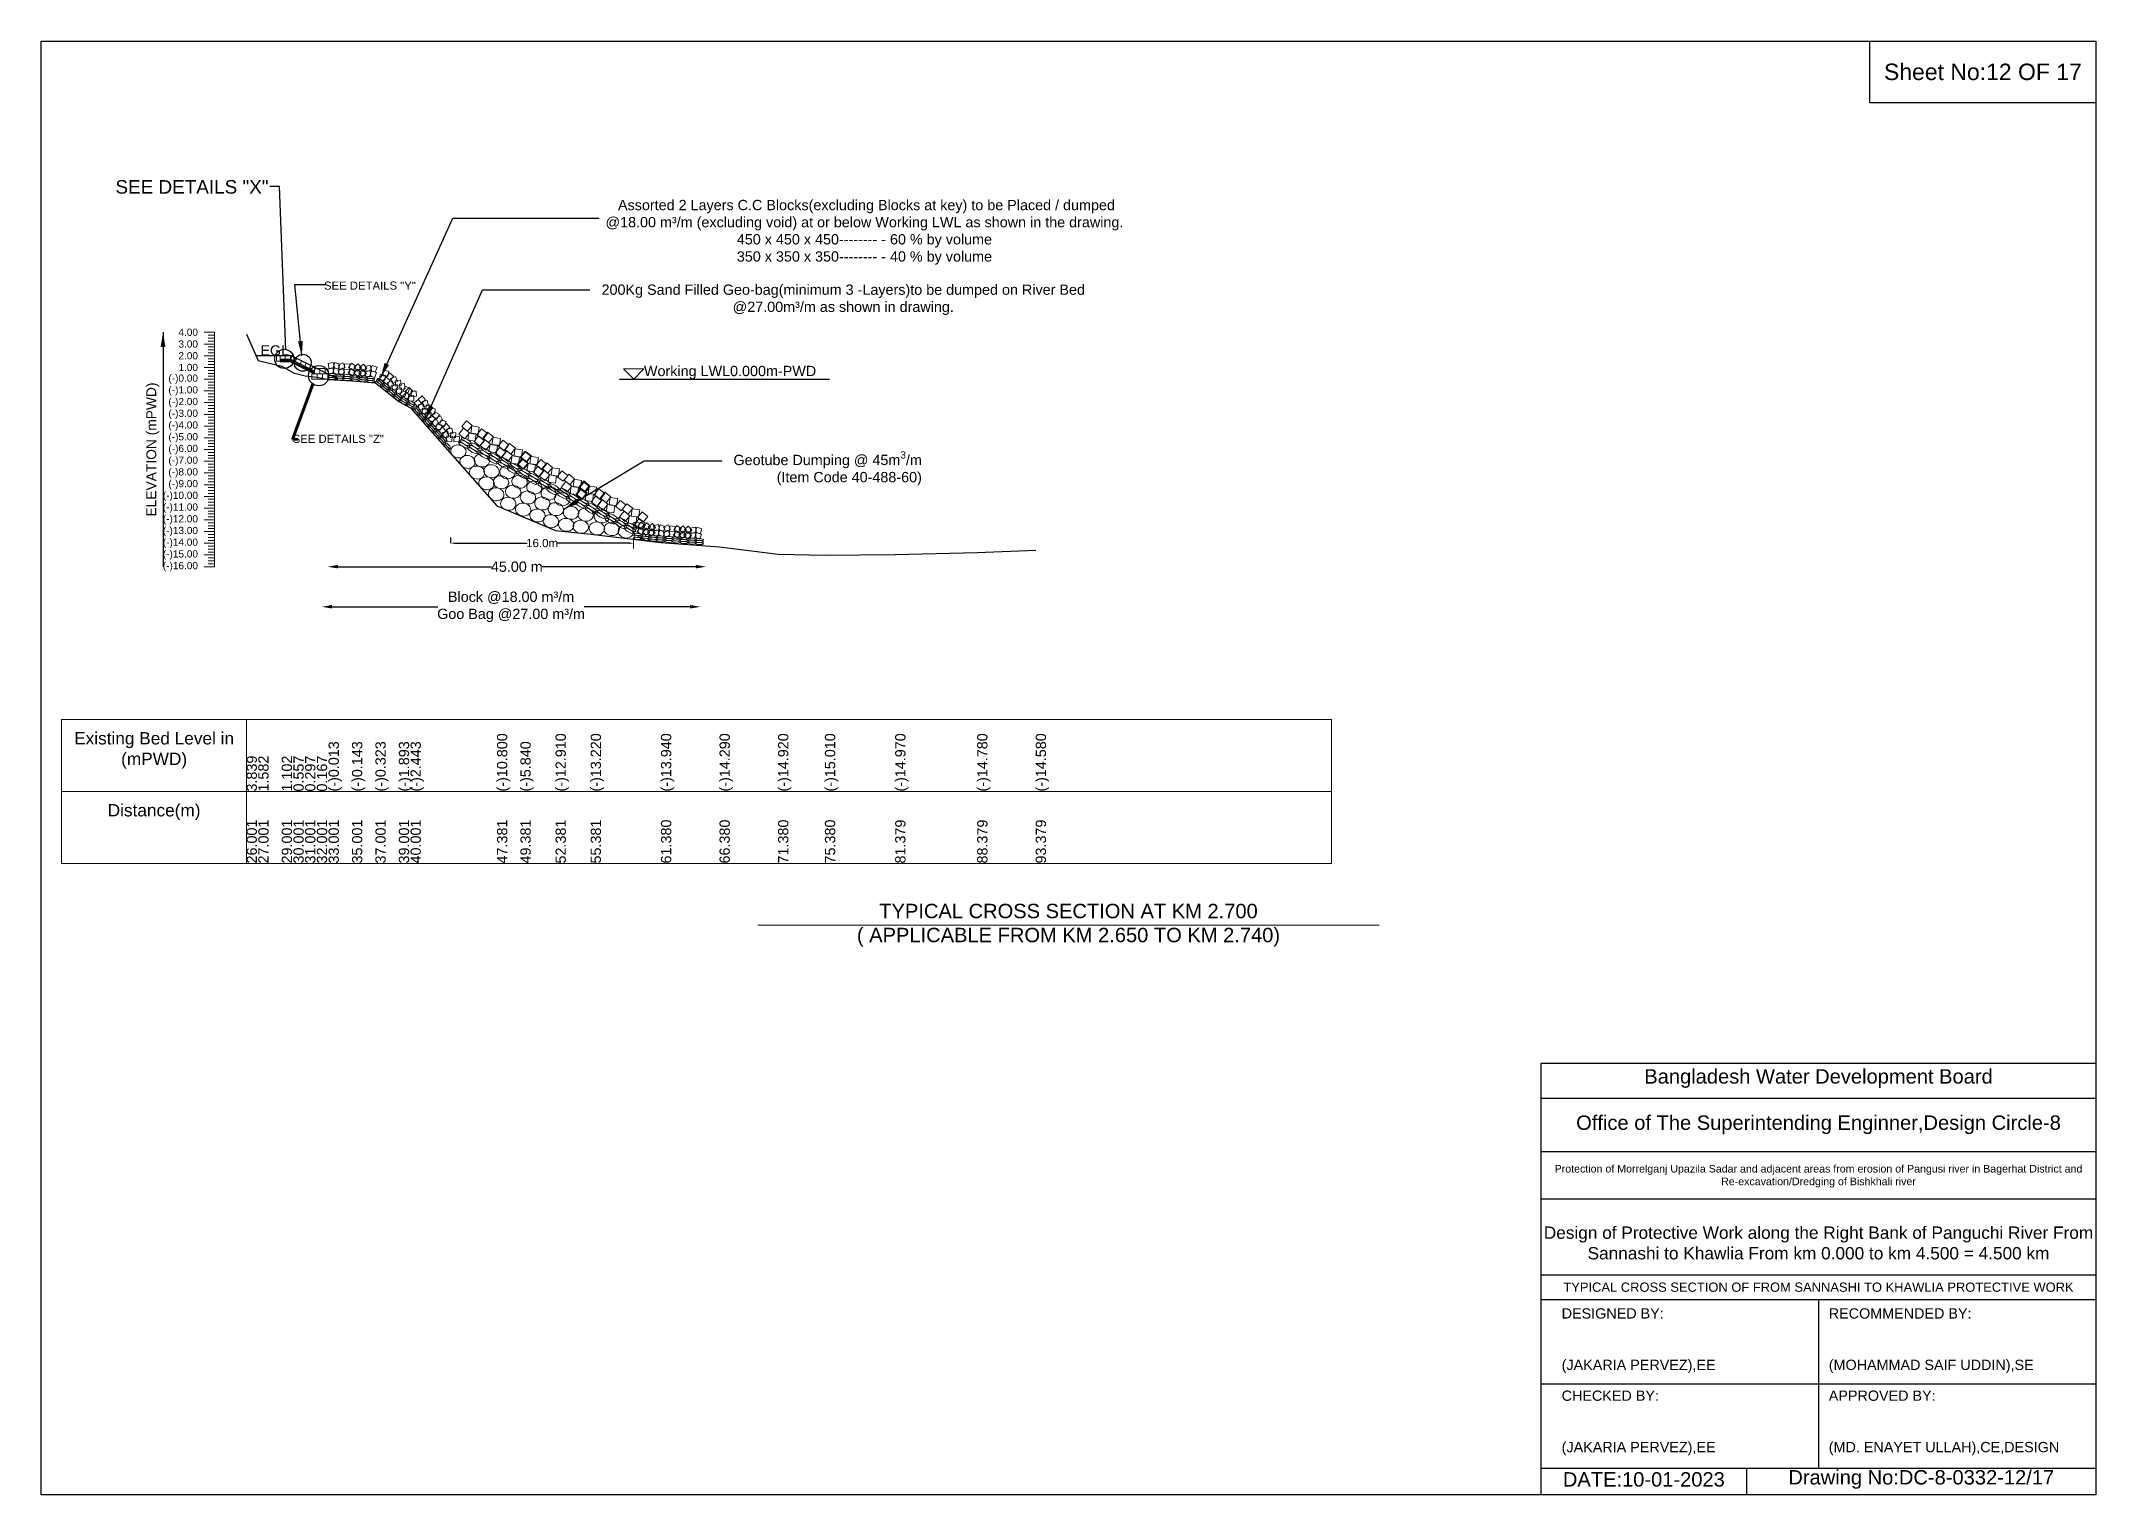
# Model space of a CAD drawing. Header units: inches. Extents: x 89000 to 337533, y -10828 to 570.
# Drawn here: x 254807 to 264807, y -10245 to -3174 of the extents above; entities that cross this region are included whole.
import ezdxf

# ---------------------------------------------------------------- set-up
doc = ezdxf.new("R2010")
doc.units = ezdxf.units.IN
doc.header["$LTSCALE"] = 7
doc.header["$MEASUREMENT"] = 0
for name, color, linetype, lineweight in [('Cross section Data Border', 7, 'Continuous', 9), ('Cross Section Labels', 7, 'Continuous', 9), ('Existing_Bed_Level for Xsection', 7, 'Continuous', 25), ('Long Section Labels', 7, 'Continuous', 9)]:
    doc.layers.add(name, color=color, linetype=linetype, lineweight=lineweight)
doc.styles.get("Standard").update_dxf_attribs({"font": 'arial.ttf'})
doc.dimstyles.new('Appron Lebeling Style', dxfattribs={"dimtxt": 50, "dimasz": 50, "dimexe": 0.18, "dimexo": 0.0625, "dimgap": 0.09, "dimtad": 0, "dimtih": 1, "dimtoh": 1, "dimdec": 4, "dimzin": 0, "dimdsep": 46, "dimtxsty": 'Standard', "dimcen": 0.09, "dimse1": 1, "dimse2": 1, "dimadec": 0, "dimazin": 0, "dimtfac": 1, "dimtdec": 4, "dimtofl": 0, "dimtmove": 0, "dimatfit": 3, "dimfxl": 1, "dimtolj": 1, "dimtzin": 0, "dimarcsym": 0})
doc.dimstyles.get("Standard").update_dxf_attribs({"dimtxt": 0.18, "dimasz": 0.18, "dimexe": 0.18, "dimexo": 0.0625, "dimgap": 0.09, "dimtad": 0, "dimtih": 1, "dimtoh": 1, "dimdec": 4, "dimzin": 0, "dimdsep": 46, "dimtxsty": 'Standard', "dimcen": 0.09, "dimadec": 0, "dimazin": 0, "dimtfac": 1, "dimtdec": 4, "dimtofl": 0, "dimtmove": 0, "dimatfit": 3, "dimfxl": 1, "dimtolj": 1, "dimtzin": 0, "dimarcsym": 0})

msp = doc.modelspace()

# ---------------------------------------------------------------- texts
at = {"attachment_point": 5}
for s, insert, char_height in [('Sheet No:12 OF 17', (264256.86984, -3324.3602), 80), ('Bangladesh Water Development Board', (263456.86984, -8220.3602), 70), ('Office of The Superintending Enginner,Design Circle-8', (263456.86984, -8445.3602), 70)]:
    msp.add_mtext(s, dxfattribs=dict(at, insert=insert, char_height=char_height))
at = {"color": 0, "linetype": 'Continuous', "lineweight": -3, "ltscale": 0.5}
for s, insert, char_height, attachment_point in [('SEE DETAILS "X"', (255168.66864, -3850.43124), 65.8288233, 1), ('SEE DETAILS "Y"', (256630.62138, -4343.72554), 39.497294, 3), ('SEE DETAILS "Z"', (256475.29377, -5089.2021), 39.497294, 3)]:
    msp.add_mtext(s, dxfattribs=dict(at, insert=insert, char_height=char_height, attachment_point=attachment_point))
for s, insert, char_height, width, attachment_point in [('Protection of Morrelganj Upazila Sadar and adjacent areas from erosion of Pangusi river in Bagerhat District and Re-excavation/Dredging of Bishkhali river', (263456.86984, -8695.3602), 37, 2800, 5), ('Design of Protective Work along the Right Bank of Panguchi River From Sannashi to Khawlia From km 0.000 to km 4.500 = 4.500 km', (263456.86984, -9020.3602), 60, 2700, 5), ('TYPICAL CROSS SECTION OF FROM SANNASHI TO KHAWLIA PROTECTIVE WORK', (263456.86984, -9235.3602), 45, 2800, 5), ('DESIGNED BY:^J^J^J(JAKARIA PERVEZ),EE', (262206.86984, -9495.3602), 50, 1400, 4), ('RECOMMENDED BY:^J^J^J(MOHAMMAD SAIF UDDIN),SE', (263506.86984, -9495.3602), 50, 1400, 4), ('CHECKED BY:^J^J^J(JAKARIA PERVEZ),EE', (262206.86984, -9895.3602), 50, 1400, 4), ('APPROVED BY:^J^J^J(MD. ENAYET ULLAH),CE,DESIGN', (263506.86984, -9895.3602), 50, 1400, 4), ('DATE:10-01-2023', (262606.86984, -10170.3602), 70, 1400, 5), ('Drawing No:DC-8-0332-12/17', (263956.86984, -10170.3602), 70, 2200, 5)]:
    msp.add_mtext(s, dxfattribs=dict(insert=insert, char_height=char_height, width=width, attachment_point=attachment_point))
at = {"layer": 'Cross section Data Border', "char_height": 60, "width": 800, "attachment_point": 5}
for s, insert in [('Existing Bed Level in (mPWD)', (255356.86984, -6624.3602)), ('Distance(m)', (255356.86984, -6924.3602))]:
    msp.add_mtext(s, dxfattribs=dict(at, insert=insert))
at = {"layer": 'Cross Section Labels'}
for s, insert, char_height, attachment_point in [(' Assorted 2 Layers C.C Blocks(excluding Blocks at key) to be Placed / dumped^J@18.00 m³/m (excluding void) at or below Working LWL as shown in the drawing.^J450 x 450 x 450-------- - 60 % by volume^J350 x 350 x 350-------- - 40 % by volume', (258813.85651, -3946.59723), 50, 2), ('200Kg Sand Filled Geo-bag(minimum 3 -Layers)to be dumped on River Bed^J@27.00m³/m as shown in drawing.', (258710.71808, -4506.69684), 50, 8), ('EGL', (256013.80336, -4704.7902), 50, 9), ('Working LWL0.000m-PWD', (257740.76169, -4818.7902), 50, 7), ('\\A1;Geotube Dumping @ 45m{\\H0.7x;\\S3^ ;}/m\\P(Item Code 40-488-60)', (259093.33728, -5334.98777), 50, 9), ('TYPICAL CROSS SECTION AT KM 2.700^J( APPLICABLE FROM KM 2.650 TO KM 2.740)', (259806.86984, -7474.3602), 70, 5)]:
    msp.add_mtext(s, dxfattribs=dict(at, insert=insert, char_height=char_height, attachment_point=attachment_point))
at = {"layer": 'Long Section Labels', "char_height": 35, "attachment_point": 6}
for s, insert in [('4.00', (255570.34847, -4590.7902)), ('3.00', (255570.34847, -4647.7902)), ('2.00', (255570.34847, -4704.7902)), ('(-)0.00', (255570.34847, -4818.7902)), ('1.00', (255570.34847, -4761.7902)), ('(-)1.00', (255570.34847, -4875.7902)), ('(-)2.00', (255570.34847, -4932.7902)), ('(-)3.00', (255570.34847, -4989.7902)), ('(-)4.00', (255570.34847, -5046.7902)), ('(-)5.00', (255570.34847, -5103.7902)), ('(-)6.00', (255570.34847, -5160.7902)), ('(-)7.00', (255570.34847, -5217.7902)), ('(-)8.00', (255570.34847, -5274.7902)), ('(-)10.00', (255570.34847, -5388.7902)), ('(-)9.00', (255570.34847, -5331.7902)), ('(-)11.00', (255570.34847, -5445.7902)), ('(-)12.00', (255570.34847, -5502.7902)), ('(-)13.00', (255570.34847, -5559.7902)), ('(-)14.00', (255570.34847, -5616.7902)), ('(-)15.00', (255570.34847, -5673.7902)), ('(-)16.00', (255570.34847, -5730.7902))]:
    msp.add_mtext(s, dxfattribs=dict(at, insert=insert))
at = {"layer": 'Long Section Labels', "rotation": 90}
for s, insert, char_height, attachment_point in [('ELEVATION (mPWD)', (255350.34847, -5160.7902), 48, 5), ('(-)0.013', (256205.87846, -6824.3602), 50, 1), ('(-)0.143', (256319.88087, -6824.3602), 50, 1), ('(-)0.323', (256433.88328, -6824.3602), 50, 1), ('(-)1.893', (256547.88568, -6824.3602), 50, 1), ('(-)2.443', (256604.8867, -6824.3602), 50, 1), ('(-)10.800', (257025.56326, -6824.3602), 50, 1), ('(-)5.840', (257139.55372, -6824.3602), 50, 1), ('(-)12.910', (257310.54076, -6824.3602), 50, 1), ('(-)13.220', (257481.52921, -6824.3602), 50, 1), ('(-)13.940', (257823.5095, -6824.3602), 50, 1), ('(-)14.290', (258108.49579, -6824.3602), 50, 1), ('(-)14.920', (258393.48401, -6824.3602), 50, 1), ('(-)15.010', (258621.4757, -6824.3602), 50, 1), ('(-)14.970', (258963.46478, -6824.3602), 50, 1), ('(-)14.780', (259362.45391, -6824.3602), 50, 1), ('(-)14.580', (259647.44714, -6824.3602), 50, 1), ('3.839', (255806.86984, -6824.3602), 50, 1), ('1.582', (255863.87123, -6824.3602), 50, 1), ('1.102', (255977.87364, -6824.3602), 50, 1), ('0.557', (256034.87466, -6824.3602), 50, 1), ('0.297', (256091.87605, -6824.3602), 50, 1), ('0.167', (256148.87707, -6824.3602), 50, 1), ('26.001', (255806.86984, -7174.3602), 50, 1), ('27.001', (255863.87123, -7174.3602), 50, 1), ('29.001', (255977.87364, -7174.3602), 50, 1), ('30.001', (256034.87466, -7174.3602), 50, 1), ('31.001', (256091.87605, -7174.3602), 50, 1), ('32.001', (256148.87707, -7174.3602), 50, 1), ('33.001', (256205.87846, -7174.3602), 50, 1), ('35.001', (256319.88087, -7174.3602), 50, 1), ('37.001', (256433.88328, -7174.3602), 50, 1), ('39.001', (256547.88568, -7174.3602), 50, 1), ('40.001', (256604.8867, -7174.3602), 50, 1), ('47.381', (257025.56326, -7174.3602), 50, 1), ('49.381', (257139.55372, -7174.3602), 50, 1), ('49.381', (257139.55372, -7174.3602), 50, 1), ('52.381', (257310.54076, -7174.3602), 50, 1), ('55.381', (257481.52921, -7174.3602), 50, 1), ('61.380', (257823.5095, -7174.3602), 50, 1), ('66.380', (258108.49579, -7174.3602), 50, 1), ('71.380', (258393.48401, -7174.3602), 50, 1), ('75.380', (258621.4757, -7174.3602), 50, 1), ('81.379', (258963.46478, -7174.3602), 50, 1), ('88.379', (259362.45391, -7174.3602), 50, 1), ('93.379', (259647.44714, -7174.3602), 50, 1)]:
    msp.add_mtext(s, dxfattribs=dict(at, insert=insert, char_height=char_height, attachment_point=attachment_point))

# ---------------------------------------------------------------- blocks, each defined once
blk = doc.blocks.new('*D24')
at = {"layer": 'Cross Section Labels', "color": 0, "lineweight": -2, "transparency": 16777216}
for p, q in [((256252, -5731), (256999, -5731)), ((257993, -5731), (257246, -5731))]:
    blk.add_line(p, q, dxfattribs=at)
at = {"layer": 'Cross Section Labels', "color": 0, "transparency": 16777216}
for points in [[(256252, -5722), (256252, -5739), (256202, -5731)], [(257993, -5722), (257993, -5739), (258043, -5731)]]:
    blk.add_solid(points, dxfattribs=at)
at = {"layer": 'Defpoints', "color": 0, "transparency": 16777216}
for p in [(256202, -4819), (258043, -5629), (258043, -5731)]:
    blk.add_point(p, dxfattribs=at)
at = {"layer": 'Cross Section Labels', "color": 0, "transparency": 16777216, "insert": (257122, -5731), "char_height": 50, "attachment_point": 5}
blk.add_mtext('\\A1;45.00 m', dxfattribs=at)
blk = doc.blocks.new('*D25')
at = {"layer": 'Cross Section Labels', "color": 0, "lineweight": -2, "transparency": 16777216}
for p, q in [((256223, -5926), (256738, -5926)), ((257965, -5926), (257450, -5926))]:
    blk.add_line(p, q, dxfattribs=at)
at = {"layer": 'Cross Section Labels', "color": 0, "transparency": 16777216}
for points in [[(256223, -5917), (256223, -5934), (256173, -5926)], [(257965, -5917), (257965, -5934), (258015, -5926)]]:
    blk.add_solid(points, dxfattribs=at)
at = {"layer": 'Defpoints', "color": 0, "transparency": 16777216}
for p in [(256173, -4814), (258015, -5624), (258015, -5926)]:
    blk.add_point(p, dxfattribs=at)
at = {"layer": 'Cross Section Labels', "color": 0, "transparency": 16777216, "insert": (257094, -5926), "char_height": 50, "attachment_point": 5}
blk.add_mtext('\\A1;Block @18.00 m³/m ^JGoo Bag @27.00 m³/m ', dxfattribs=at)
blk = doc.blocks.new('*D26')
at = {"layer": 'Cross Section Labels', "color": 0, "lineweight": -2, "transparency": 16777216}
for p, q in [((256800, -5588), (256800, -5617)), ((256820, -5616), (257172, -5616)), ((257670, -5616), (257318, -5616)), ((257690, -5616), (257690, -5616))]:
    blk.add_line(p, q, dxfattribs=at)
at = {"layer": 'Cross Section Labels', "color": 0, "transparency": 16777216}
for points in [[(256820, -5613), (256820, -5620), (256800, -5616)], [(257670, -5613), (257670, -5620), (257690, -5616)]]:
    blk.add_solid(points, dxfattribs=at)
at = {"layer": 'Defpoints', "color": 0, "transparency": 16777216}
for p in [(256800, -5588), (257690, -5616), (257690, -5616)]:
    blk.add_point(p, dxfattribs=at)
at = {"layer": 'Cross Section Labels', "color": 0, "transparency": 16777216, "insert": (257245, -5616), "char_height": 40, "attachment_point": 5}
blk.add_mtext('\\A1;16.0m', dxfattribs=at)

# ---------------------------------------------------------------- dimensions: what is measured, and where the dimension line sits
at = {"layer": 'Cross Section Labels'}
for base, p1, p2, text, picture, middle in [((258014.63207, -5925.64103), (256173.41043, -4813.64103), (258014.63207, -5623.58494), 'Block @18.00 m³/m ^JGoo Bag @27.00 m³/m ', '*D25', (257094.02125, -5925.64103)), ((258042.98333, -5730.7902), (256201.76169, -4818.7902), (258042.98333, -5628.7341), '45.00 m', '*D24', (257122.37251, -5730.7902))]:
    dim = msp.add_linear_dim(base=base, p1=p1, p2=p2, text=text, dimstyle='Appron Lebeling Style', dxfattribs=at)
    dim.commit()
    dim.dimension.update_dxf_attribs({"geometry": picture, "text_midpoint": middle})
dim = msp.add_linear_dim(base=(257689.91329, -5616.4755), p1=(256800.29384, -5587.90751), p2=(257689.91329, -5616.4755), text='16.0m', dimstyle='Standard', override={"dimtxt": 40, "dimasz": 20}, dxfattribs=at)
dim.commit()
dim.dimension.update_dxf_attribs({"geometry": '*D26', "text_midpoint": (257245.10357, -5616.4755)})

# ---------------------------------------------------------------- linework, layer by layer
for points in [[(254806.86984, -3174.3602), (264806.86984, -3174.3602), (264806.86984, -10245.3602), (254806.86984, -10245.3602)], [(263706.86984, -3174.3602), (264806.86984, -3174.3602), (264806.86984, -3474.3602), (263706.86984, -3474.3602)]]:
    msp.add_lwpolyline(points, close=True)
for points in [[(262106.86984, -10245.3602), (262106.86984, -8145.3602), (264806.86984, -8145.3602)], [(262106.86984, -8315.3602), (264806.86984, -8315.3602)], [(262106.86984, -8575.3602), (264806.86984, -8575.3602)], [(262106.86984, -8805.3602), (264806.86984, -8805.3602)], [(262106.86984, -9175.3602), (264806.86984, -9175.3602)], [(262106.86984, -9295.3602), (264806.86984, -9295.3602)], [(263456.86984, -9295.3602), (263456.86984, -10115.3602)], [(262106.86984, -9705.3602), (264806.86984, -9705.3602)], [(262106.86984, -10115.3602), (264806.86984, -10115.3602)], [(263106.86984, -10115.3602), (263106.86984, -10245.3602)]]:
    msp.add_lwpolyline(points)
at = {"color": 0, "linetype": 'Continuous', "lineweight": -3, "ltscale": 0.5}
for centre, radius in [((255990.23497, -4720.01425), 46.58127), ((256080.47204, -4738.66355), 41.34842), ((256157.78137, -4801.72308), 49.46033)]:
    msp.add_circle(centre, radius, dxfattribs=at)
at = {"layer": 'Cross section Data Border'}
msp.add_lwpolyline([(254906.86984, -6474.3602), (261086.94565, -6474.3602), (261086.94565, -7174.3602), (254906.86984, -7174.3602)], close=True, dxfattribs=at)
for points in [[(255806.86984, -6474.3602), (255806.86984, -7174.3602)], [(254906.86984, -6824.3602), (261086.94565, -6824.3602)]]:
    msp.add_lwpolyline(points, dxfattribs=at)
at = {"layer": 'Cross Section Labels'}
for p, q in [((255969.72493, -4733.2902), (255969.72493, -4730.4402)), ((257689.91329, -5590.95532), (257689.91329, -5641.99568)), ((257752.27876, -5603.0752), (257694.39309, -5574.13236))]:
    msp.add_line(p, q, dxfattribs=at)
msp.add_lwpolyline([(257690.76169, -4818.7902), (257740.76169, -4768.7902), (257640.76169, -4768.7902)], close=True, dxfattribs=at)
msp.add_lwpolyline([(258294.86984, -7474.3602), (259806.86984, -7474.3602), (261318.86984, -7474.3602)], dxfattribs=at)
for centre in [(256837.60692, -5170.07393), (256882.00855, -5220.99748), (256951.5692, -5214.03016), (256928.05706, -5272.74288), (256974.92779, -5325.30912), (256998.43992, -5266.5964), (257045.31065, -5319.9835), (257076.26969, -5271.78125), (257135.04508, -5317.81935), (257021.79851, -5378.69622), (257080.5739, -5424.73431), (257104.08603, -5366.02159), (257176.3139, -5393.9484), (257207.27295, -5345.74615), (257246.21136, -5423.03908), (257277.17041, -5374.83683), (257342.40705, -5402.76364), (257152.80177, -5452.66112), (257222.69923, -5481.7518), (257287.93587, -5509.67861), (257311.448, -5450.96589), (257362.49415, -5527.13361), (257386.00628, -5468.42089), (257457.06771, -5477.72982), (257535.12037, -5485.87489), (257433.55558, -5536.44254), (257511.60824, -5544.58761), (257583.83611, -5548.07921), (257652.5696, -5559.71488)]:
    msp.add_ellipse(centre, major_axis=(37.08633, -5.55466), ratio=0.8367374961, dxfattribs=at)
at = {"layer": 'Existing_Bed_Level for Xsection'}
for points in [[(255806.86984, -4599.9672), (255863.87123, -4728.6162), (255977.87364, -4755.9762), (256034.87466, -4787.0412), (256091.87605, -4801.8612), (256148.87707, -4809.2712), (256205.87846, -4819.5312), (256319.88087, -4826.9412), (256433.88328, -4837.2012), (256547.88568, -4926.6912), (256604.8867, -4958.0412), (257025.56326, -5434.3902), (257310.54076, -5554.6602), (257310.54076, -5554.6602), (257310.54076, -5554.6602), (257481.52921, -5572.3302), (257823.5095, -5613.3702), (258108.49579, -5633.3202), (258393.48401, -5669.2302), (258621.4757, -5674.3602), (258963.46478, -5672.0802), (259362.45391, -5661.2502), (259647.44714, -5649.8502)], [(256030.47003, -4704.7902), (255853.31449, -4704.7902)], [(256253.06169, -4818.7902), (256028.67228, -4706.59549), (256025.06169, -4704.7902), (256021.02493, -4704.7902), (255969.72493, -4704.7902)], [(255969.72493, -4721.8902), (256021.02493, -4721.8902), (256137.63669, -4780.19608)], [(255969.72493, -4727.5902), (256019.67934, -4727.5902), (256137.63669, -4786.56887)], [(255969.72493, -4733.2902), (256018.33375, -4733.2902), (256137.63669, -4792.94166)], [(257621.09097, -4818.7902), (258644.37697, -4818.7902)]]:
    msp.add_lwpolyline(points, dxfattribs=at)
at = {"layer": 'Long Section Labels'}
for points in [[(255650.34847, -4590.7902), (255600.34847, -4590.7902)], [(255650.34847, -5730.7902), (255650.34847, -5673.7902), (255650.34847, -5616.7902), (255650.34847, -5559.7902), (255650.34847, -5502.7902), (255650.34847, -5445.7902), (255650.34847, -5388.7902), (255650.34847, -5331.7902), (255650.34847, -5274.7902), (255650.34847, -5217.7902), (255650.34847, -5160.7902), (255650.34847, -5103.7902), (255650.34847, -5046.7902), (255650.34847, -4989.7902), (255650.34847, -4932.7902), (255650.34847, -4875.7902), (255650.34847, -4818.7902), (255650.34847, -4761.7902), (255650.34847, -4704.7902), (255650.34847, -4647.7902), (255650.34847, -4590.7902)], [(255650.34847, -4647.7902), (255600.34847, -4647.7902)], [(255650.34847, -4605.0402), (255620.34847, -4605.0402)], [(255650.34847, -4619.2902), (255620.34847, -4619.2902)], [(255650.34847, -4633.5402), (255620.34847, -4633.5402)], [(255650.34847, -4662.0402), (255620.34847, -4662.0402)], [(255650.34847, -4676.2902), (255620.34847, -4676.2902)], [(255650.34847, -4690.5402), (255620.34847, -4690.5402)], [(255650.34847, -4704.7902), (255600.34847, -4704.7902)], [(255650.34847, -4761.7902), (255600.34847, -4761.7902)], [(255650.34847, -4719.0402), (255620.34847, -4719.0402)], [(255650.34847, -4733.2902), (255620.34847, -4733.2902)], [(255650.34847, -4747.5402), (255620.34847, -4747.5402)], [(255650.34847, -4776.0402), (255620.34847, -4776.0402)], [(255650.34847, -4790.2902), (255620.34847, -4790.2902)], [(255650.34847, -4818.7902), (255600.34847, -4818.7902)], [(255650.34847, -4875.7902), (255600.34847, -4875.7902)], [(255650.34847, -4804.5402), (255620.34847, -4804.5402)], [(255650.34847, -4833.0402), (255620.34847, -4833.0402)], [(255650.34847, -4847.2902), (255620.34847, -4847.2902)], [(255650.34847, -4861.5402), (255620.34847, -4861.5402)], [(255650.34847, -4890.0402), (255620.34847, -4890.0402)], [(255650.34847, -4932.7902), (255600.34847, -4932.7902)], [(255650.34847, -4989.7902), (255600.34847, -4989.7902)], [(255650.34847, -4904.2902), (255620.34847, -4904.2902)], [(255650.34847, -4918.5402), (255620.34847, -4918.5402)], [(255650.34847, -4947.0402), (255620.34847, -4947.0402)], [(255650.34847, -4961.2902), (255620.34847, -4961.2902)], [(255650.34847, -4975.5402), (255620.34847, -4975.5402)], [(255650.34847, -5046.7902), (255600.34847, -5046.7902)], [(255650.34847, -5004.0402), (255620.34847, -5004.0402)], [(255650.34847, -5018.2902), (255620.34847, -5018.2902)], [(255650.34847, -5032.5402), (255620.34847, -5032.5402)], [(255650.34847, -5061.0402), (255620.34847, -5061.0402)], [(255650.34847, -5075.2902), (255620.34847, -5075.2902)], [(255650.34847, -5089.5402), (255620.34847, -5089.5402)], [(255650.34847, -5103.7902), (255600.34847, -5103.7902)], [(255650.34847, -5160.7902), (255600.34847, -5160.7902)], [(255650.34847, -5118.0402), (255620.34847, -5118.0402)], [(255650.34847, -5132.2902), (255620.34847, -5132.2902)], [(255650.34847, -5146.5402), (255620.34847, -5146.5402)], [(255650.34847, -5175.0402), (255620.34847, -5175.0402)], [(255650.34847, -5189.2902), (255620.34847, -5189.2902)], [(255650.34847, -5217.7902), (255600.34847, -5217.7902)], [(255650.34847, -5274.7902), (255600.34847, -5274.7902)], [(255650.34847, -5203.5402), (255620.34847, -5203.5402)], [(255650.34847, -5232.0402), (255620.34847, -5232.0402)], [(255650.34847, -5246.2902), (255620.34847, -5246.2902)], [(255650.34847, -5260.5402), (255620.34847, -5260.5402)], [(255650.34847, -5289.0402), (255620.34847, -5289.0402)], [(255650.34847, -5331.7902), (255600.34847, -5331.7902)], [(255650.34847, -5388.7902), (255600.34847, -5388.7902)], [(255650.34847, -5303.2902), (255620.34847, -5303.2902)], [(255650.34847, -5317.5402), (255620.34847, -5317.5402)], [(255650.34847, -5346.0402), (255620.34847, -5346.0402)], [(255650.34847, -5360.2902), (255620.34847, -5360.2902)], [(255650.34847, -5374.5402), (255620.34847, -5374.5402)], [(255650.34847, -5445.7902), (255600.34847, -5445.7902)], [(255650.34847, -5403.0402), (255620.34847, -5403.0402)], [(255650.34847, -5417.2902), (255620.34847, -5417.2902)], [(255650.34847, -5431.5402), (255620.34847, -5431.5402)], [(255650.34847, -5460.0402), (255620.34847, -5460.0402)], [(255650.34847, -5474.2902), (255620.34847, -5474.2902)], [(255650.34847, -5488.5402), (255620.34847, -5488.5402)], [(255650.34847, -5502.7902), (255600.34847, -5502.7902)], [(255650.34847, -5559.7902), (255600.34847, -5559.7902)], [(255650.34847, -5517.0402), (255620.34847, -5517.0402)], [(255650.34847, -5531.2902), (255620.34847, -5531.2902)], [(255650.34847, -5545.5402), (255620.34847, -5545.5402)], [(255650.34847, -5574.0402), (255620.34847, -5574.0402)], [(255650.34847, -5588.2902), (255620.34847, -5588.2902)], [(255650.34847, -5616.7902), (255600.34847, -5616.7902)], [(255650.34847, -5673.7902), (255600.34847, -5673.7902)], [(255650.34847, -5602.5402), (255620.34847, -5602.5402)], [(255650.34847, -5631.0402), (255620.34847, -5631.0402)], [(255650.34847, -5645.2902), (255620.34847, -5645.2902)], [(255650.34847, -5659.5402), (255620.34847, -5659.5402)], [(255650.34847, -5688.0402), (255620.34847, -5688.0402)], [(255650.34847, -5730.7902), (255600.34847, -5730.7902)], [(255650.34847, -5702.2902), (255620.34847, -5702.2902)], [(255650.34847, -5716.5402), (255620.34847, -5716.5402)]]:
    msp.add_lwpolyline(points, dxfattribs=at)
for points in [[(255969.72493, -4704.7902), (255952.62493, -4704.7902), (255952.62493, -4730.4402), (255969.72493, -4730.4402)], [(255995.37493, -4704.7902), (255969.72493, -4704.7902), (255969.72493, -4721.8902), (255995.37493, -4721.8902)], [(256021.02493, -4704.7902), (255995.37493, -4704.7902), (255995.37493, -4721.8902), (256021.02493, -4721.8902)], [(256051.61434, -4718.06652), (256028.67228, -4706.59549), (256021.02493, -4721.8902), (256043.96699, -4733.36122)], [(256074.5564, -4729.53755), (256051.61434, -4718.06652), (256043.96699, -4733.36122), (256066.90904, -4744.83225)], [(256097.49845, -4741.00858), (256074.5564, -4729.53755), (256066.90904, -4744.83225), (256089.8511, -4756.30328)], [(256120.44051, -4752.47961), (256097.49845, -4741.00858), (256089.8511, -4756.30328), (256112.79316, -4767.77431)], [(256143.38257, -4763.95063), (256120.44051, -4752.47961), (256112.79316, -4767.77431), (256135.73522, -4779.24534)], [(256150.46169, -4793.1402), (256124.81169, -4793.1402), (256124.81169, -4818.7902), (256150.46169, -4818.7902)], [(256163.28669, -4767.4902), (256137.63669, -4767.4902), (256137.63669, -4793.1402), (256163.28669, -4793.1402)], [(256176.11169, -4793.1402), (256150.46169, -4793.1402), (256150.46169, -4818.7902), (256176.11169, -4818.7902)], [(256188.93669, -4767.4902), (256163.28669, -4767.4902), (256163.28669, -4793.1402), (256188.93669, -4793.1402)], [(256201.76169, -4793.1402), (256176.11169, -4793.1402), (256176.11169, -4818.7902), (256201.76169, -4818.7902)], [(256227.28505, -4763.19687), (256202.13163, -4768.21963), (256207.15439, -4793.37304), (256232.30781, -4788.35028)], [(256228.94875, -4737.60088), (256203.79534, -4742.62364), (256208.8181, -4767.77706), (256233.97151, -4762.7543)], [(256259.0798, -4771.92118), (256234.78823, -4763.68456), (256226.55161, -4787.97614), (256250.84319, -4796.21276)], [(256260.74351, -4746.32519), (256236.45193, -4738.08858), (256228.21532, -4762.38015), (256252.50689, -4770.61677)], [(256274.2427, -4764.43795), (256251.23728, -4775.78136), (256262.58069, -4798.78678), (256285.58611, -4787.44337)], [(256275.90641, -4738.84196), (256252.90098, -4750.18537), (256264.24439, -4773.19079), (256287.24982, -4761.84738)], [(256307.63753, -4771.30993), (256282.04154, -4769.64622), (256280.37784, -4795.24221), (256305.97383, -4796.90591)], [(256309.30123, -4745.71394), (256283.70525, -4744.05023), (256282.04154, -4769.64622), (256307.63753, -4771.30993)], [(256337.38841, -4781.38106), (256316.04496, -4767.15504), (256301.81894, -4788.49848), (256323.16238, -4802.72451)], [(256339.05211, -4755.78507), (256317.70867, -4741.55905), (256303.48264, -4762.90249), (256324.82609, -4777.12852)], [(256347.82703, -4769.18138), (256328.13046, -4785.61207), (256344.56115, -4805.30864), (256364.25772, -4788.87795)], [(256350.12619, -4743.63463), (256330.42962, -4760.06532), (256346.86031, -4779.76189), (256366.55688, -4763.3312)], [(256389.80576, -4791.16273), (256373.3594, -4771.47924), (256353.67591, -4787.92561), (256370.12228, -4807.60909)], [(256392.10492, -4765.61598), (256375.65856, -4745.93249), (256355.97507, -4762.37886), (256372.42144, -4782.06234)], [(256407.72469, -4777.00998), (256382.45424, -4781.40622), (256386.85048, -4806.67667), (256412.12093, -4802.28043)], [(256410.02385, -4751.46324), (256384.7534, -4755.85947), (256389.14964, -4781.12992), (256414.42009, -4776.73368)], [(256439.29287, -4786.52159), (256415.21344, -4777.68396), (256406.37581, -4801.76338), (256430.45523, -4810.60102)], [(256441.59202, -4760.97484), (256417.5126, -4752.13721), (256408.67497, -4776.21663), (256432.75439, -4785.05427)], [(256482.75278, -4800.03327), (256457.36283, -4796.39006), (256453.71963, -4821.78001), (256479.10958, -4825.42322)], [(256498.59079, -4779.85704), (256473.20084, -4776.21384), (256469.55763, -4801.60379), (256494.94758, -4805.24699)], [(256522.25755, -4804.3993), (256502.08132, -4788.5613), (256486.24332, -4808.73753), (256506.41955, -4824.57553)], [(256506.41955, -4824.57553), (256486.24332, -4808.73753), (256470.40532, -4828.91375), (256490.58154, -4844.75176)], [(256525.2721, -4849.69771), (256515.70372, -4825.89921), (256491.90522, -4835.46758), (256501.4736, -4859.26608)], [(256541.1101, -4829.52148), (256531.54173, -4805.72298), (256507.74322, -4815.29136), (256517.3116, -4839.08986)], [(256539.96973, -4844.15836), (256514.5026, -4847.21581), (256517.56005, -4872.68294), (256543.02717, -4869.62549)], [(256555.80773, -4823.98214), (256530.3406, -4827.03958), (256533.39805, -4852.50671), (256558.86518, -4849.44926)], [(256563.21232, -4885.45213), (256560.13459, -4859.98745), (256534.66991, -4863.06518), (256537.74763, -4888.52986)], [(256579.05032, -4865.27591), (256575.9726, -4839.81122), (256550.50791, -4842.88895), (256553.58564, -4868.35363)], [(256585.94811, -4883.3375), (256562.35818, -4873.26588), (256552.28657, -4896.85582), (256575.8765, -4906.92743)], [(256603.51846, -4899.12917), (256585.01209, -4881.36864), (256567.25155, -4899.87502), (256585.75793, -4917.63555)], [(256601.78612, -4863.16127), (256578.19618, -4853.08966), (256568.12457, -4876.67959), (256591.71451, -4886.75121)], [(256615.87951, -4876.65414), (256597.37313, -4858.89361), (256579.6126, -4877.39999), (256598.11898, -4895.16052)], [(256620.42384, -4898.78216), (256594.77906, -4899.29934), (256595.29624, -4924.94413), (256620.94102, -4924.42694)], [(256632.78489, -4876.30713), (256607.1401, -4876.82431), (256607.65728, -4902.46909), (256633.30207, -4901.95191)], [(256677.59022, -4918.95189), (256660.61126, -4899.72593), (256641.3853, -4916.70489), (256658.36426, -4935.93084)], [(256658.36426, -4935.93084), (256641.3853, -4916.70489), (256622.15934, -4933.68385), (256639.1383, -4952.9098)], [(256672.3622, -4964.04846), (256667.25592, -4938.91186), (256642.11932, -4944.01815), (256647.2256, -4969.15474)], [(256687.8193, -4961.25874), (256662.2192, -4959.65968), (256660.62013, -4985.25978), (256686.22024, -4986.85885)], [(256691.58816, -4947.0695), (256686.48187, -4921.93291), (256661.34528, -4927.03919), (256666.45156, -4952.17578)], [(256703.21003, -5006.07524), (256704.7887, -4980.47387), (256679.18733, -4978.8952), (256677.60865, -5004.49657)], [(256707.04526, -4944.27978), (256681.44515, -4942.68072), (256679.84609, -4968.28083), (256705.4462, -4969.87989)], [(256725.95333, -5008.10757), (256704.57403, -4993.93548), (256690.40194, -5015.31479), (256711.78125, -5029.48687)], [(256722.43598, -4989.09628), (256724.01466, -4963.49491), (256698.41329, -4961.91624), (256696.83461, -4987.51761)], [(256745.17929, -4991.12861), (256723.79998, -4976.95653), (256709.6279, -4998.33583), (256731.0072, -5012.50791)], [(256761.57624, -5019.7321), (256750.15648, -4996.76449), (256727.18886, -5008.18425), (256738.60862, -5031.15187)], [(256742.35029, -5036.71106), (256730.93052, -5013.74344), (256707.9629, -5025.16321), (256719.38267, -5048.13083)], [(256758.37933, -5042.09457), (256734.06703, -5033.91932), (256725.89178, -5058.23162), (256750.20408, -5066.40687)], [(256777.21697, -5070.51255), (256760.23801, -5051.28659), (256741.01205, -5068.26555), (256757.99101, -5087.49151)], [(256777.60528, -5025.11561), (256753.29299, -5016.94036), (256745.11774, -5041.25266), (256769.43004, -5049.42791)], [(256796.44293, -5053.53359), (256779.46397, -5034.30763), (256760.23801, -5051.28659), (256777.21697, -5070.51255)], [(256791.21491, -5098.63017), (256786.10863, -5073.49357), (256760.97203, -5078.59985), (256766.07831, -5103.73645)], [(256806.67201, -5095.84045), (256781.07191, -5094.24138), (256779.47284, -5119.84149), (256805.07295, -5121.44055)], [(256810.44087, -5081.65121), (256805.33458, -5056.51461), (256780.19799, -5061.6209), (256785.30427, -5086.75749)], [(256825.89797, -5078.86149), (256800.29786, -5077.26242), (256798.6988, -5102.86253), (256824.29891, -5104.46159)], [(256841.28869, -5123.67799), (256842.86737, -5098.07662), (256817.266, -5096.49794), (256815.68732, -5122.09932)], [(256891.47557, -5079.49413), (256862.84865, -5056.93084), (256840.28536, -5085.55776), (256868.91228, -5108.12105)], [(256905.35069, -5043.48297), (256876.72377, -5020.91968), (256854.16048, -5049.5466), (256882.7874, -5072.10989)], [(256924.75395, -5084.79561), (256888.67857, -5079.58317), (256883.46613, -5115.65854), (256919.54151, -5120.87099)], [(256939.1325, -5051.30144), (256903.05712, -5046.08899), (256897.84468, -5082.16437), (256933.92006, -5087.37682)], [(256964.9472, -5116.3526), (256936.32028, -5093.78932), (256913.757, -5122.41624), (256942.38392, -5144.97952)], [(256979.32575, -5082.85843), (256950.69883, -5060.29514), (256928.13555, -5088.92206), (256956.76247, -5111.48535)], [(257008.44102, -5098.76159), (256979.8141, -5076.1983), (256957.25081, -5104.82522), (256985.87773, -5127.38851)], [(256994.56591, -5134.77275), (256965.93899, -5112.20946), (256943.3757, -5140.83638), (256972.00262, -5163.39967)], [(257027.84429, -5140.07424), (256991.76891, -5134.86179), (256986.55646, -5170.93717), (257022.63184, -5176.14962)], [(257042.22284, -5106.58006), (257006.14746, -5101.36762), (257000.93501, -5137.443), (257037.01039, -5142.65544)], [(257068.03754, -5171.63123), (257039.41062, -5149.06794), (257016.84733, -5177.69486), (257045.47425, -5200.25815)], [(257082.41609, -5138.13706), (257053.78917, -5115.57377), (257031.22588, -5144.20069), (257059.8528, -5166.76398)], [(257101.60877, -5190.3706), (257072.98185, -5167.80731), (257050.41857, -5196.43423), (257079.04549, -5218.99752)], [(257115.48389, -5154.35944), (257086.85697, -5131.79615), (257064.29368, -5160.42307), (257092.9206, -5182.98636)], [(257134.88715, -5195.67209), (257098.81178, -5190.45964), (257093.59933, -5226.53502), (257129.67471, -5231.74746)], [(257149.26571, -5162.17791), (257113.19033, -5156.96546), (257107.97788, -5193.04084), (257144.05326, -5198.25329)], [(257189.45896, -5193.7349), (257160.83204, -5171.17161), (257138.26875, -5199.79853), (257166.89567, -5222.36182)], [(257193.15021, -5192.24552), (257164.52329, -5169.68223), (257141.96, -5198.30915), (257170.58692, -5220.87244)], [(257226.93203, -5200.06399), (257190.85665, -5194.85155), (257185.6442, -5230.92692), (257221.71958, -5236.13937)], [(257175.08041, -5227.22908), (257146.45349, -5204.66579), (257123.8902, -5233.29271), (257152.51712, -5255.856)], [(257179.2751, -5228.25668), (257150.64818, -5205.69339), (257128.08489, -5234.32031), (257156.71181, -5256.8836)], [(257212.55348, -5233.55817), (257176.4781, -5228.34572), (257171.26565, -5264.4211), (257207.34103, -5269.63355)], [(257252.74673, -5265.11516), (257224.11981, -5242.55187), (257201.55652, -5271.17879), (257230.18344, -5293.74208)], [(257267.12528, -5231.62098), (257238.49836, -5209.0577), (257215.93507, -5237.68462), (257244.56199, -5260.2479)], [(257282.36543, -5283.53531), (257253.73851, -5260.97202), (257231.17522, -5289.59894), (257259.80214, -5312.16223)], [(257296.24055, -5247.52415), (257267.61363, -5224.96086), (257245.05034, -5253.58778), (257273.67726, -5276.15107)], [(257315.64381, -5288.83679), (257279.56843, -5283.62435), (257274.35598, -5319.69973), (257310.43136, -5324.91217)], [(257330.02236, -5255.34262), (257293.94698, -5250.13017), (257288.73454, -5286.20555), (257324.80991, -5291.418)], [(257370.21561, -5286.89961), (257341.58869, -5264.33632), (257319.0254, -5292.96324), (257347.65232, -5315.52653)], [(257403.28341, -5303.12199), (257374.65649, -5280.5587), (257352.09321, -5309.18562), (257380.72013, -5331.74891)], [(257389.4083, -5339.13315), (257360.78138, -5316.56987), (257338.21809, -5345.19679), (257366.84501, -5367.76007)], [(257422.68668, -5344.43464), (257386.6113, -5339.22219), (257381.39885, -5375.29757), (257417.47423, -5380.51002)], [(257437.06523, -5310.94046), (257400.98985, -5305.72802), (257395.7774, -5341.8034), (257431.85278, -5347.01584)], [(257462.25282, -5371.87503), (257433.6259, -5349.31174), (257411.06262, -5377.93866), (257439.68954, -5400.50195)], [(257462.87993, -5375.99163), (257434.25301, -5353.42834), (257411.68972, -5382.05526), (257440.31664, -5404.61855)], [(257476.12794, -5335.86387), (257447.50102, -5313.30058), (257424.93773, -5341.9275), (257453.56465, -5364.49079)], [(257477.25848, -5342.49746), (257448.63156, -5319.93417), (257426.06827, -5348.56109), (257454.69519, -5371.12438)], [(257495.5312, -5377.17652), (257459.45583, -5371.96407), (257454.24338, -5408.03945), (257490.31876, -5413.2519)], [(257509.90976, -5343.68234), (257473.83438, -5338.4699), (257468.62193, -5374.54528), (257504.69731, -5379.75772)], [(257535.72446, -5408.73351), (257507.09754, -5386.17022), (257484.53425, -5414.79714), (257513.16117, -5437.36043)], [(257550.10301, -5375.23933), (257521.47609, -5352.67605), (257498.9128, -5381.30297), (257527.53972, -5403.86625)], [(257579.21827, -5391.1425), (257550.59135, -5368.57921), (257528.02807, -5397.20613), (257556.65499, -5419.76942)], [(257613.00009, -5398.96097), (257576.92471, -5393.74852), (257571.71226, -5429.8239), (257607.78764, -5435.03635)], [(257565.34316, -5427.15366), (257536.71624, -5404.59037), (257514.15295, -5433.21729), (257542.77987, -5455.78058)], [(257598.62154, -5432.45514), (257562.54616, -5427.2427), (257557.33371, -5463.31808), (257593.40909, -5468.53052)], [(257653.19334, -5430.51796), (257624.56642, -5407.95467), (257602.00313, -5436.58159), (257630.63005, -5459.14488)], [(257672.38603, -5482.7515), (257643.75911, -5460.18822), (257621.19582, -5488.81514), (257649.82274, -5511.37842)], [(257686.26114, -5446.74034), (257657.63422, -5424.17706), (257635.07094, -5452.80398), (257663.69786, -5475.36726)], [(257705.66441, -5488.05299), (257669.58903, -5482.84054), (257664.37658, -5518.91592), (257700.45196, -5524.12837)], [(257720.04296, -5454.55882), (257683.96758, -5449.34637), (257678.75513, -5485.42175), (257714.83051, -5490.63419)], [(257745.85766, -5519.60998), (257717.23074, -5497.04669), (257694.66745, -5525.67361), (257723.29437, -5548.2369)], [(257760.23621, -5486.11581), (257731.60929, -5463.55252), (257709.046, -5492.17944), (257737.67292, -5514.74273)], [(257714.51458, -5543.43062), (257689.04731, -5540.37437), (257685.99106, -5565.84164), (257711.45833, -5568.89789)], [(257717.57083, -5517.96335), (257692.10356, -5514.9071), (257689.04731, -5540.37437), (257714.51458, -5543.43062)], [(257743.67234, -5555.10825), (257723.13596, -5539.74012), (257707.76783, -5560.2765), (257728.30421, -5575.64463)], [(257746.72859, -5529.64098), (257726.19221, -5514.27285), (257710.82408, -5534.80923), (257731.36046, -5550.17736)], [(257753.35562, -5542.74141), (257733.18014, -5558.58036), (257749.01909, -5578.75584), (257769.19458, -5562.91689)], [(257756.41187, -5517.27414), (257736.23639, -5533.11309), (257752.07534, -5553.28857), (257772.25082, -5537.44962)], [(257794.66357, -5565.9588), (257778.80855, -5545.79594), (257758.64569, -5561.65095), (257774.5007, -5581.81381)], [(257797.71981, -5540.49153), (257781.8648, -5520.32867), (257761.70194, -5536.18368), (257777.55695, -5556.34654)], [(257810.20533, -5551.52924), (257785.0272, -5556.42662), (257789.92458, -5581.60475), (257815.10271, -5576.70737)], [(257811.99653, -5525.94186), (257786.8184, -5530.83924), (257791.71579, -5556.01737), (257816.89391, -5551.11999)], [(257841.95622, -5560.41185), (257817.70599, -5552.05431), (257809.34845, -5576.30455), (257833.59869, -5584.66208)], [(257843.74743, -5534.82446), (257819.49719, -5526.46693), (257811.13965, -5550.71717), (257835.38989, -5559.0747)], [(257857.15622, -5553.00425), (257834.09456, -5564.2329), (257845.32322, -5587.29455), (257868.38487, -5576.0659)], [(257858.94742, -5527.41686), (257835.88577, -5538.64552), (257847.11442, -5561.70717), (257870.17608, -5550.47852)], [(257890.51639, -5560.04251), (257864.92901, -5558.25131), (257863.13781, -5583.83869), (257888.72519, -5585.6299)], [(257892.3076, -5534.45513), (257866.72021, -5532.66393), (257864.92901, -5558.25131), (257890.51639, -5560.04251)], [(257920.21673, -5570.26174), (257898.94442, -5555.92956), (257884.61224, -5577.20187), (257905.88454, -5591.53405)], [(257922.00793, -5544.67436), (257900.73562, -5530.34218), (257886.40344, -5551.61449), (257907.67575, -5565.94667)], [(257929.27564, -5557.4305), (257909.90936, -5574.24923), (257926.72809, -5593.61551), (257946.09437, -5576.79678)], [(257931.06684, -5531.84312), (257911.70056, -5548.66185), (257928.51929, -5568.02813), (257947.88557, -5551.2094)], [(257971.68276, -5578.57358), (257954.84861, -5559.2207), (257935.49573, -5576.05484), (257952.32988, -5595.40773)], [(257973.47396, -5552.9862), (257956.63982, -5533.63332), (257937.28693, -5550.46746), (257954.12108, -5569.82034)], [(257989.317, -5564.06766), (257964.13887, -5568.96504), (257969.03625, -5594.14317), (257994.21438, -5589.24579)], [(257991.1082, -5538.48028), (257965.93007, -5543.37766), (257970.82746, -5568.55579), (257996.00559, -5563.65841)], [(258021.0679, -5572.95027), (257996.81766, -5564.59273), (257988.46012, -5588.84297), (258012.71036, -5597.2005)], [(258022.8591, -5547.36288), (257998.60886, -5539.00535), (257990.25132, -5563.25559), (258014.50156, -5571.61312)]]:
    msp.add_lwpolyline(points, close=True, dxfattribs=at)
for centre, major_axis in [((256222.20527, -4796.3163), (18.92965, -1.2304)), ((256260.06458, -4798.7771), (18.92965, -1.2304)), ((256297.92389, -4801.2379), (18.92965, -1.2304)), ((256336.35579, -4804.101), (18.89324, -1.70036)), ((256220.94825, -4815.65549), (18.92965, -1.2304)), ((256221.57676, -4805.98589), (18.92965, -1.2304)), ((256258.80756, -4818.11629), (18.92965, -1.2304)), ((256259.43607, -4808.44669), (18.92965, -1.2304)), ((256296.66687, -4820.57709), (18.92965, -1.2304)), ((256297.29538, -4810.9075), (18.92965, -1.2304)), ((256334.61864, -4823.40299), (18.89324, -1.70036)), ((256335.48722, -4813.75199), (18.89324, -1.70036)), ((256372.40512, -4826.8037), (18.89324, -1.70036)), ((256373.2737, -4817.1527), (18.89324, -1.70036)), ((256374.14227, -4807.50171), (18.89324, -1.70036)), ((256410.1916, -4830.20441), (18.89324, -1.70036)), ((256411.06018, -4820.55341), (18.89324, -1.70036)), ((256411.92875, -4810.90242), (18.89324, -1.70036)), ((256447.66366, -4841.85913), (14.92144, -11.71308)), ((256453.64691, -4834.237), (14.92144, -11.71308)), ((256459.63015, -4826.61487), (14.92144, -11.71308)), ((256477.50654, -4865.2853), (14.92144, -11.71308)), ((256483.48979, -4857.66317), (14.92144, -11.71308)), ((256489.47304, -4850.04104), (14.92144, -11.71308)), ((256507.34942, -4888.71146), (14.92144, -11.71308)), ((256513.33267, -4881.08933), (14.92144, -11.71308)), ((256519.31592, -4873.4672), (14.92144, -11.71308)), ((256537.19231, -4912.13763), (14.92144, -11.71308)), ((256543.17555, -4904.5155), (14.92144, -11.71308)), ((256549.1588, -4896.89337), (14.92144, -11.71308)), ((256568.2194, -4932.3451), (16.62153, -9.14168)), ((256572.88913, -4923.85453), (16.62153, -9.14168)), ((256577.55886, -4915.36397), (16.62153, -9.14168)), ((256601.46247, -4950.62846), (16.62153, -9.14168)), ((256606.1322, -4942.1379), (16.62153, -9.14168)), ((256610.80192, -4933.64733), (16.62153, -9.14168)), ((256629.28128, -4978.34484), (12.55688, -14.21866)), ((256636.54442, -4971.93057), (12.55688, -14.21866)), ((256643.80756, -4965.5163), (12.55688, -14.21866)), ((256654.39504, -5006.78217), (12.55688, -14.21866)), ((256661.65818, -5000.3679), (12.55688, -14.21866)), ((256668.92132, -4993.95363), (12.55688, -14.21866)), ((256679.50881, -5035.2195), (12.55688, -14.21866)), ((256686.77195, -5028.80523), (12.55688, -14.21866)), ((256694.03509, -5022.39095), (12.55688, -14.21866)), ((256704.62258, -5063.65683), (12.55688, -14.21866)), ((256711.88572, -5057.24256), (12.55688, -14.21866)), ((256719.14885, -5050.82828), (12.55688, -14.21866)), ((256729.73634, -5092.09416), (12.55688, -14.21866)), ((256736.99948, -5085.67988), (12.55688, -14.21866)), ((256744.26262, -5079.26561), (12.55688, -14.21866)), ((256762.11325, -5114.11721), (12.55688, -14.21866)), ((256769.37639, -5107.70294), (12.55688, -14.21866)), ((256875.82229, -5116.42283), (23.52006, -13.17101)), ((256754.85011, -5120.53149), (12.55688, -14.21866)), ((256779.96387, -5148.96881), (12.55688, -14.21866)), ((256787.22701, -5142.55454), (12.55688, -14.21866)), ((256862.36632, -5140.45174), (23.52006, -13.17101)), ((256869.0943, -5128.43729), (23.52006, -13.17101)), ((256906.98724, -5166.93858), (23.52006, -13.17101)), ((256913.71522, -5154.92412), (23.52006, -13.17101)), ((256920.4432, -5142.90967), (23.52006, -13.17101)), ((256958.94587, -5190.31156), (23.52006, -13.17101)), ((256965.67385, -5178.2971), (23.52006, -13.17101)), ((256972.40183, -5166.28265), (23.52006, -13.17101)), ((257010.29477, -5204.78394), (23.52006, -13.17101)), ((257017.02275, -5192.76948), (23.52006, -13.17101)), ((257068.20375, -5214.39666), (23.52006, -13.17101)), ((257003.56678, -5216.79839), (23.52006, -13.17101)), ((257054.74779, -5238.42557), (23.52006, -13.17101)), ((257061.47577, -5226.41112), (23.52006, -13.17101)), ((257099.3687, -5264.91241), (23.52006, -13.17101)), ((257106.09669, -5252.89795), (23.52006, -13.17101)), ((257112.82467, -5240.8835), (23.52006, -13.17101)), ((257150.16585, -5289.2143), (23.52006, -13.17101)), ((257156.89383, -5277.19984), (23.52006, -13.17101)), ((257163.62181, -5265.18539), (23.52006, -13.17101)), ((257194.78676, -5315.70113), (23.52006, -13.17101)), ((257201.51474, -5303.68668), (23.52006, -13.17101)), ((257208.24273, -5291.67222), (23.52006, -13.17101)), ((257260.20136, -5315.0452), (23.52006, -13.17101)), ((257246.74539, -5339.07411), (23.52006, -13.17101)), ((257253.47338, -5327.05966), (23.52006, -13.17101)), ((257291.36631, -5365.56095), (23.52006, -13.17101)), ((257298.09429, -5353.54649), (23.52006, -13.17101)), ((257304.82227, -5341.53203), (23.52006, -13.17101)), ((257342.54731, -5387.18813), (23.52006, -13.17101)), ((257349.27529, -5375.17367), (23.52006, -13.17101)), ((257356.00328, -5363.15922), (23.52006, -13.17101)), ((257387.16823, -5413.67496), (23.52006, -13.17101)), ((257393.89621, -5401.66051), (23.52006, -13.17101)), ((257400.62419, -5389.64605), (23.52006, -13.17101)), ((257446.59954, -5408.80374), (23.52006, -13.17101)), ((257433.14357, -5432.83265), (23.52006, -13.17101)), ((257439.87156, -5420.81819), (23.52006, -13.17101)), ((257477.76449, -5459.31948), (23.52006, -13.17101)), ((257484.49247, -5447.30503), (23.52006, -13.17101)), ((257491.22045, -5435.29057), (23.52006, -13.17101)), ((257529.72312, -5482.69246), (23.52006, -13.17101)), ((257536.4511, -5470.67801), (23.52006, -13.17101)), ((257543.17909, -5458.66355), (23.52006, -13.17101)), ((257574.34404, -5509.1793), (23.52006, -13.17101)), ((257581.07202, -5497.16484), (23.52006, -13.17101)), ((257587.8, -5485.15039), (23.52006, -13.17101)), ((257638.98101, -5506.77757), (23.52006, -13.17101)), ((257625.52504, -5530.80648), (23.52006, -13.17101)), ((257632.25302, -5518.79202), (23.52006, -13.17101)), ((257670.14596, -5557.29331), (23.52006, -13.17101)), ((257676.87394, -5545.27886), (23.52006, -13.17101)), ((257683.60192, -5533.2644), (23.52006, -13.17101)), ((257708.75297, -5592.97204), (18.83446, -2.26027)), ((257709.90755, -5583.35107), (18.83446, -2.26027)), ((257711.06214, -5573.73011), (18.83446, -2.26027)), ((257746.42189, -5597.49257), (18.83446, -2.26027)), ((257747.57648, -5587.8716), (18.83446, -2.26027)), ((257748.73106, -5578.25064), (18.83446, -2.26027)), ((257784.09082, -5602.0131), (18.83446, -2.26027)), ((257785.2454, -5592.39214), (18.83446, -2.26027)), ((257786.39998, -5582.77117), (18.83446, -2.26027)), ((257821.64352, -5605.21824), (18.92329, -1.32469)), ((257822.3202, -5595.55189), (18.92329, -1.32469)), ((257822.99688, -5585.88555), (18.92329, -1.32469)), ((257860.16678, -5598.20128), (18.92329, -1.32469)), ((257860.84346, -5588.53494), (18.92329, -1.32469)), ((257898.01336, -5600.85067), (18.92329, -1.32469)), ((257898.69004, -5591.18433), (18.92329, -1.32469)), ((257935.85994, -5603.50006), (18.92329, -1.32469)), ((257936.53662, -5593.83371), (18.92329, -1.32469)), ((257974.3832, -5596.4831), (18.92329, -1.32469)), ((258012.22978, -5599.13249), (18.92329, -1.32469)), ((257859.4901, -5607.86763), (18.92329, -1.32469)), ((257897.33668, -5610.51701), (18.92329, -1.32469)), ((257935.18326, -5613.1664), (18.92329, -1.32469)), ((257973.02984, -5615.81579), (18.92329, -1.32469)), ((257973.70652, -5606.14945), (18.92329, -1.32469)), ((258010.87642, -5618.46518), (18.92329, -1.32469)), ((258011.5531, -5608.79883), (18.92329, -1.32469))]:
    msp.add_ellipse(centre, major_axis=major_axis, ratio=0.255, dxfattribs=at)

msp.set_redraw_order([(e.dxf.handle, doc.entitydb.next_handle()) for e in msp.query("TEXT MTEXT ATTDEF DIMENSION ARC_DIMENSION")])  # texts and dimensions are drawn at this point

# ---------------------------------------------------------------- leaders
at = {"color": 0, "linetype": 'Continuous', "lineweight": -3, "ltscale": 0.5}
for points, override in [([(255998.30669, -4675.93655), (255966.62541, -3880.7637), (255920.61046, -3880.7637)], {"dimfxl": 0.15, "dimfxlon": 1}), ([(256128.63794, -4842.51747), (256029.5598, -5112.4912), (256056.89493, -5110.86207)], {"dimtxt": 0.9, "dimasz": 0.7, "dimclrd": 7, "dimclre": 7, "dimclrt": 7, "dimlwd": 65535, "dimlwe": 65535})]:
    msp.add_leader(points, dimstyle='Standard', override=override, dxfattribs=at)
at = {"layer": 'Cross Section Labels'}
for points in [[(256459.60223, -4809.98825), (256810.59874, -4035.30419), (257523.05476, -4035.30419)], [(256075.70547, -4705.23491), (256042.07212, -4358.13047), (256189.33927, -4358.45813)], [(256676.75184, -5016.43462), (256954.94209, -4383.81791), (257476.57852, -4383.81791)], [(257351.11601, -5451.16396), (257741.5948, -5215.65725), (258120.49894, -5215.95899)]]:
    msp.add_leader(points, dimstyle='Standard', override={"dimasz": 72}, dxfattribs=at)
at = {"layer": 'Long Section Labels'}
msp.add_leader([(255400.34847, -4590.7902), (255400.34847, -5730.7902)], dimstyle='Standard', override={"dimasz": 72}, dxfattribs=at)

doc.saveas('drawing.dxf')
